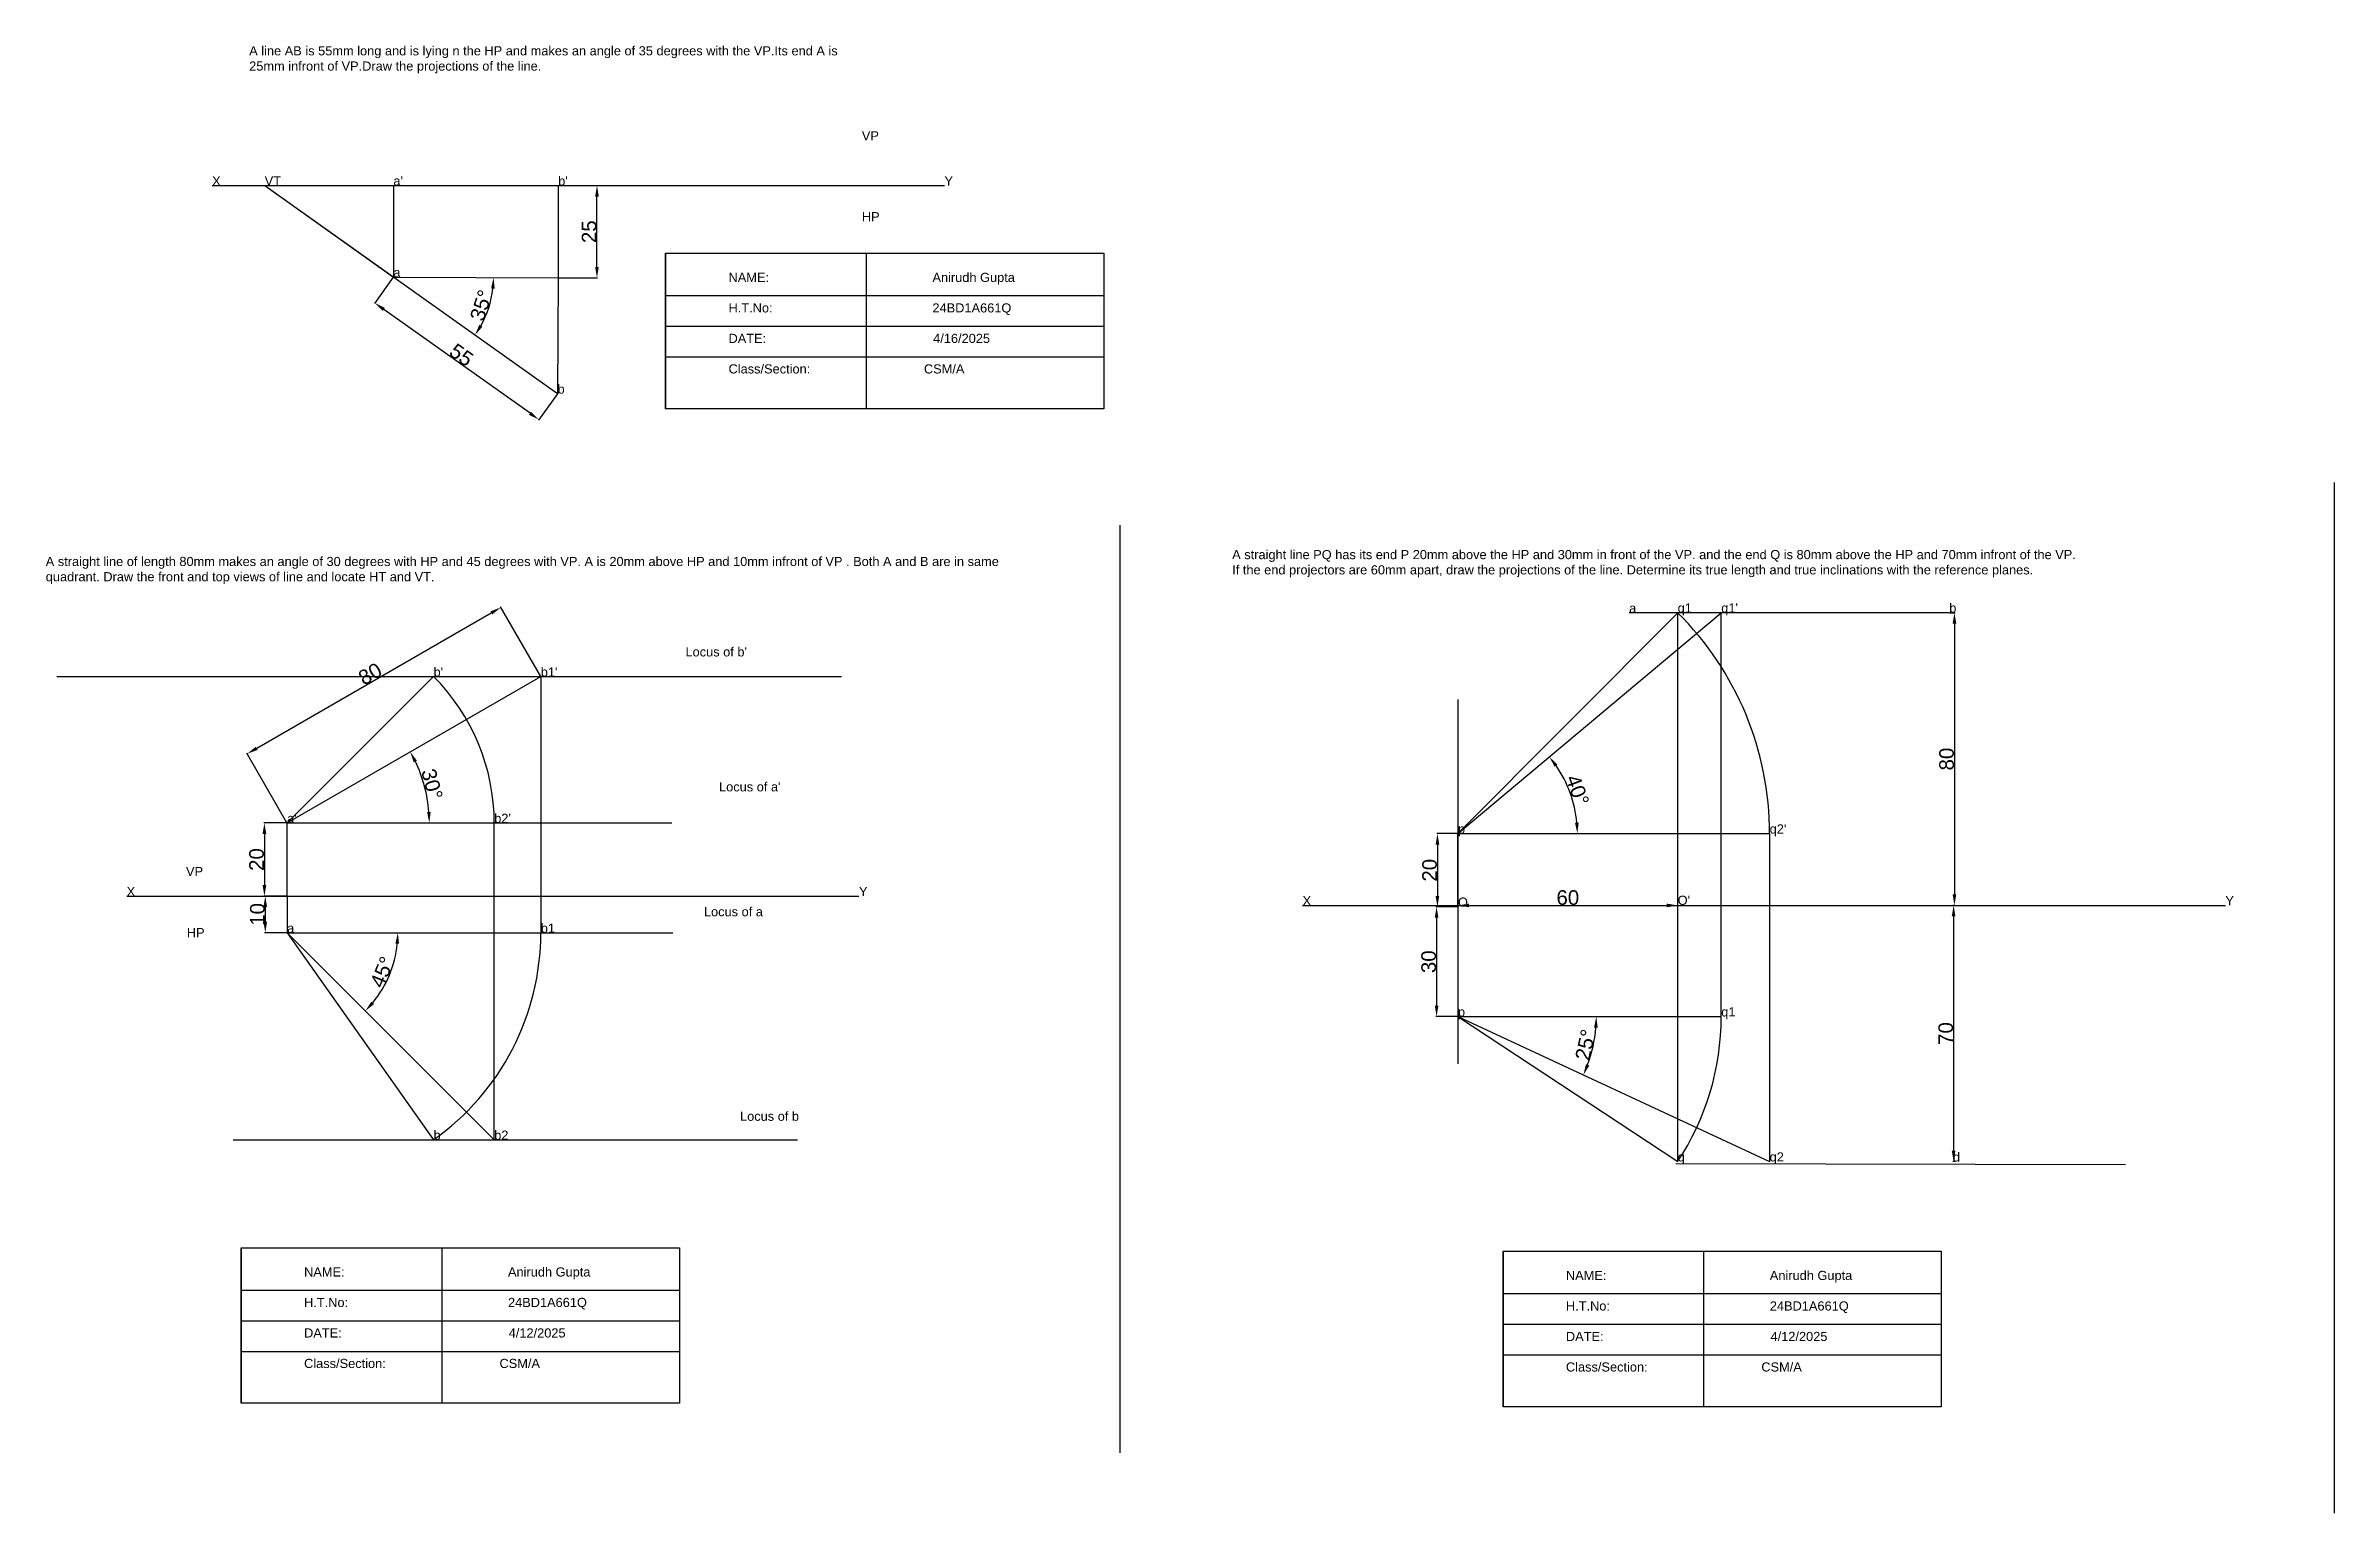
# Model space of a CAD drawing. Header units: millimetres. Extents: x 79 to 8014, y -55 to 1185.
# Drawn here: x 4328 to 4953, y 96 to 497 of the extents above; entities that cross this region are included whole.
import ezdxf

# ---------------------------------------------------------------- set-up
doc = ezdxf.new("R2010")
doc.units = ezdxf.units.MM
doc.header["$MEASUREMENT"] = 0
doc.header["$PDMODE"] = 1
doc.styles.get("Standard").update_dxf_attribs({"font": 'arial.ttf'})
doc.dimstyles.get("Standard").update_dxf_attribs({"dimtxt": 4, "dimasz": 3, "dimexe": 0.18, "dimexo": 0.0625, "dimgap": 0.09, "dimtad": 1, "dimdec": 0, "dimzin": 0, "dimdsep": 46, "dimtxsty": 'Standard', "dimcen": 0.09, "dimclrd": 6, "dimclre": 4, "dimadec": 0, "dimazin": 0, "dimtfac": 1, "dimtdec": 0, "dimtofl": 0, "dimtmove": 0, "dimatfit": 3, "dimfxl": 1, "dimtolj": 1, "dimtzin": 0, "dimarcsym": 1})

msp = doc.modelspace()

# ---------------------------------------------------------------- texts
for s, p in [('VP', (4551.37, 470.68)), ('X', (4373.93, 458.34)), ('VT', (4388.28, 458.34)), ("a'", (4423.43, 458.34)), ("b'", (4468.43, 458.34)), ('Y', (4573.93, 458.34)), ('HP', (4551.37, 448.58)), ('a', (4423.43, 433.34)), ('b', (4468.25, 401.47)), ('q1', (4774.17, 341.65)), ("q1'", (4786.07, 341.65)), ('b', (4848.35, 341.65)), ('a', (4760.92, 341.61)), ("Locus of b'", (4503.2, 329.66)), ("b'", (4434.41, 324.16)), ("b1'", (4463.69, 324.16)), ("Locus of a'", (4512.37, 292.78)), ("a'", (4394.41, 284.16)), ("b2'", (4450.97, 284.16)), ("p'", (4714.17, 281.27)), ("q2'", (4799.29, 281.27)), ('VP', (4366.79, 269.65)), ('X', (4350.59, 264.16)), ('Y', (4550.59, 264.16)), ('X', (4671.74, 261.65)), ('O', (4714.17, 261.27)), ("O'", (4774.17, 261.77)), ('Y', (4923.75, 261.65)), ('b1', (4463.69, 254.16)), ('Locus of a', (4508.24, 258.65)), ('HP', (4367.02, 252.93)), ('a', (4394.41, 254.16)), ('p', (4714.17, 231.27)), ('q1', (4786.07, 231.27)), ('b', (4434.41, 197.59)), ('b2', (4450.97, 197.59)), ('Locus of b', (4518.1, 202.76)), ('q2', (4799.29, 191.65)), ('d', (4849.35, 191.61)), ('q', (4774.17, 191.65))]:
    msp.add_text(s, height=2.5).set_placement(p)
at = {"char_height": 2.5, "attachment_point": 1}
for s, width, insert in [('A line AB is 55mm long and is lying n the HP and makes an angle of 35 degrees with the VP.Its end A is 25mm infront of VP.Draw the projections of the line.', 163.9367, (4384.05, 496.41)), ('NAME:                                              Anirudh Gupta\\P\\PH.T.No:                                             24BD1A661Q\\P\\PDATE:                                               4/16/2025\\P\\PClass/Section:                                CSM/A', 150.3939, (4514.96, 434.49)), ('A straight line of length 80mm makes an angle of 30 degrees with HP and 45 degrees with VP. A is 20mm above HP and 10mm infront of VP . Both A and B are in same quadrant. Draw the front and top views of line and locate HT and VT.', 259.8589, (4328.49, 356.86)), ('A straight line PQ has its end P 20mm above the HP and 30mm in front of the VP. and the end Q is 80mm above the HP and 70mm infront of the VP.\\PIf the end projectors are 60mm apart, draw the projections of the line. Determine its true length and true inclinations with the reference planes.', 270.3821, (4652.51, 358.74)), ('NAME:                                              Anirudh Gupta\\P\\PH.T.No:                                             24BD1A661Q\\P\\PDATE:                                               4/12/2025\\P\\PClass/Section:                                CSM/A', 150.3939, (4399.04, 162.71)), ('NAME:                                              Anirudh Gupta\\P\\PH.T.No:                                             24BD1A661Q\\P\\PDATE:                                               4/12/2025\\P\\PClass/Section:                                CSM/A', 150.3939, (4743.65, 161.75))]:
    msp.add_mtext_dynamic_manual_height_columns(s, width=width, gutter_width=12.5, heights=[0], dxfattribs=dict(at, insert=insert))

# ---------------------------------------------------------------- blocks, each defined once
blk = doc.blocks.new('*D55')
at = {"color": 6, "lineweight": -2, "transparency": 16777216}
blk.add_arc((4394.41, 284.16), 38.84, 4.42718, 25.57282, dxfattribs=at)
at = {"color": 6, "transparency": 16777216}
for points in [[(4428.99, 300.69), (4429.88, 301.16), (4428.04, 303.58)], [(4433.62, 287.18), (4432.63, 287.14), (4433.24, 284.16)]]:
    blk.add_solid(points, dxfattribs=at)
at = {"layer": 'Defpoints', "color": 0, "transparency": 16777216}
for p in [(4463.69, 324.16), (4432.65, 290.9), (4394.41, 284.16), (4394.41, 284.16), (4499.52, 284.16)]:
    blk.add_point(p, dxfattribs=at)
at = {"color": 0, "transparency": 16777216, "insert": (4433.98, 294.76), "char_height": 4, "attachment_point": 5, "rotation": 285}
blk.add_mtext('\\A1;30°', dxfattribs=at)
blk = doc.blocks.new('*D56')
at = {"color": 6, "lineweight": -2, "transparency": 16777216}
blk.add_arc((4394.41, 254.16), 30.23, 320.68863, 354.31137, dxfattribs=at)
at = {"color": 6, "transparency": 16777216}
for points in [[(4423.99, 251.19), (4424.98, 251.14), (4424.63, 254.16)], [(4418.16, 234.67), (4417.42, 235.35), (4415.78, 232.79)]]:
    blk.add_solid(points, dxfattribs=at)
at = {"layer": 'Defpoints', "color": 0, "transparency": 16777216}
for p in [(4394.41, 254.16), (4394.41, 254.16), (4499.75, 254.16), (4420.58, 239.05), (4450.97, 197.59)]:
    blk.add_point(p, dxfattribs=at)
at = {"color": 0, "transparency": 16777216, "insert": (4420.37, 243.41), "char_height": 4, "attachment_point": 5, "rotation": 67.5}
blk.add_mtext('\\A1;45°', dxfattribs=at)
blk = doc.blocks.new('*D40')
at = {"color": 6, "lineweight": -2, "transparency": 16777216}
blk.add_line((4386.1, 304.55), (4450.18, 341.55), dxfattribs=at)
at = {"color": 4, "lineweight": -2, "transparency": 16777216}
for p, q in [((4463.66, 324.22), (4452.69, 343.21)), ((4394.37, 284.22), (4383.41, 303.21))]:
    blk.add_line(p, q, dxfattribs=at)
at = {"color": 6, "transparency": 16777216}
for points in [[(4449.93, 341.98), (4450.43, 341.12), (4452.78, 343.05)], [(4385.85, 304.98), (4386.35, 304.12), (4383.5, 303.05)]]:
    blk.add_solid(points, dxfattribs=at)
at = {"layer": 'Defpoints', "color": 0, "transparency": 16777216}
for p in [(4452.78, 343.05), (4463.69, 324.16), (4394.41, 284.16)]:
    blk.add_point(p, dxfattribs=at)
at = {"color": 0, "transparency": 16777216, "insert": (4417.07, 324.9), "char_height": 4, "attachment_point": 5, "rotation": 30}
blk.add_mtext('\\A1;80', dxfattribs=at)
blk = doc.blocks.new('*D57')
at = {"color": 4, "lineweight": -2, "transparency": 16777216}
for p, q in [((4394.34, 284.16), (4388.03, 284.16)), ((4394.34, 264.16), (4388.03, 264.16))]:
    blk.add_line(p, q, dxfattribs=at)
at = {"color": 6, "lineweight": -2, "transparency": 16777216}
blk.add_line((4388.21, 281.16), (4388.21, 267.16), dxfattribs=at)
at = {"color": 6, "transparency": 16777216}
for points in [[(4387.71, 281.16), (4388.71, 281.16), (4388.21, 284.16)], [(4387.71, 267.16), (4388.71, 267.16), (4388.21, 264.16)]]:
    blk.add_solid(points, dxfattribs=at)
at = {"layer": 'Defpoints', "color": 0, "transparency": 16777216}
for p in [(4394.41, 284.16), (4388.21, 264.16), (4394.41, 264.16)]:
    blk.add_point(p, dxfattribs=at)
at = {"color": 0, "transparency": 16777216, "insert": (4386.08, 274.16), "char_height": 4, "attachment_point": 5, "rotation": 90}
blk.add_mtext('\\A1;20', dxfattribs=at)
blk = doc.blocks.new('*D58')
at = {"color": 4, "lineweight": -2, "transparency": 16777216}
for p, q in [((4394.34, 264.16), (4388.26, 264.16)), ((4394.34, 254.16), (4388.26, 254.16))]:
    blk.add_line(p, q, dxfattribs=at)
at = {"color": 6, "lineweight": -2, "transparency": 16777216}
blk.add_line((4388.44, 261.16), (4388.44, 257.16), dxfattribs=at)
at = {"color": 6, "transparency": 16777216}
for points in [[(4387.94, 261.16), (4388.94, 261.16), (4388.44, 264.16)], [(4387.94, 257.16), (4388.94, 257.16), (4388.44, 254.16)]]:
    blk.add_solid(points, dxfattribs=at)
at = {"layer": 'Defpoints', "color": 0, "transparency": 16777216}
for p in [(4394.41, 264.16), (4388.44, 254.16), (4394.41, 254.16)]:
    blk.add_point(p, dxfattribs=at)
at = {"color": 0, "transparency": 16777216, "insert": (4386.31, 259.16), "char_height": 4, "attachment_point": 5, "rotation": 90}
blk.add_mtext('\\A1;10', dxfattribs=at)
blk = doc.blocks.new('*D83')
at = {"color": 6, "lineweight": -2, "transparency": 16777216}
blk.add_arc((4423.43, 433.34), 27.35, 330.87189, 353.39206, dxfattribs=at)
at = {"color": 6, "transparency": 16777216}
for points in [[(4450.1, 430.22), (4451.1, 430.16), (4450.78, 433.19)], [(4447.74, 419.76), (4446.9, 420.3), (4445.72, 417.49)]]:
    blk.add_solid(points, dxfattribs=at)
at = {"layer": 'Defpoints', "color": 0, "transparency": 16777216}
for p in [(4388.28, 458.34), (4423.43, 433.34), (4468.43, 433.09), (4448.47, 422.34), (4468.25, 401.47)]:
    blk.add_point(p, dxfattribs=at)
at = {"color": 0, "transparency": 16777216, "insert": (4447.43, 425.6), "char_height": 4, "attachment_point": 5, "rotation": 72.13198}
blk.add_mtext('\\A1;35°', dxfattribs=at)
blk = doc.blocks.new('*D82')
at = {"color": 4, "lineweight": -2, "transparency": 16777216}
for p, q in [((4423.4, 433.29), (4418.27, 426.08)), ((4468.22, 401.42), (4463.1, 394.21))]:
    blk.add_line(p, q, dxfattribs=at)
at = {"color": 6, "lineweight": -2, "transparency": 16777216}
blk.add_line((4460.75, 396.1), (4420.82, 424.49), dxfattribs=at)
at = {"color": 6, "transparency": 16777216}
for points in [[(4421.11, 424.9), (4420.53, 424.09), (4418.38, 426.23)], [(4461.04, 396.5), (4460.46, 395.69), (4463.2, 394.36)]]:
    blk.add_solid(points, dxfattribs=at)
at = {"layer": 'Defpoints', "color": 0, "transparency": 16777216}
for p in [(4423.43, 433.34), (4418.38, 426.23), (4468.25, 401.47)]:
    blk.add_point(p, dxfattribs=at)
at = {"color": 0, "transparency": 16777216, "insert": (4442.02, 412.03), "char_height": 4, "attachment_point": 5, "rotation": 324.58294}
blk.add_mtext('\\A1;55', dxfattribs=at)
blk = doc.blocks.new('*D84')
at = {"color": 4, "lineweight": -2, "transparency": 16777216}
for p, q in [((4468.49, 458.34), (4479.21, 458.34)), ((4468.49, 433.09), (4479.21, 433.09))]:
    blk.add_line(p, q, dxfattribs=at)
at = {"color": 6, "lineweight": -2, "transparency": 16777216}
blk.add_line((4479.03, 436.09), (4479.03, 455.34), dxfattribs=at)
at = {"color": 6, "transparency": 16777216}
for points in [[(4478.53, 455.34), (4479.53, 455.34), (4479.03, 458.34)], [(4478.53, 436.09), (4479.53, 436.09), (4479.03, 433.09)]]:
    blk.add_solid(points, dxfattribs=at)
at = {"layer": 'Defpoints', "color": 0, "transparency": 16777216}
for p in [(4468.43, 458.34), (4479.03, 458.34), (4468.43, 433.09)]:
    blk.add_point(p, dxfattribs=at)
at = {"color": 0, "transparency": 16777216, "insert": (4476.9, 445.72), "char_height": 4, "attachment_point": 5, "rotation": 90}
blk.add_mtext('\\A1;25', dxfattribs=at)
blk = doc.blocks.new('*D45')
at = {"color": 4, "lineweight": -2, "transparency": 16777216}
for p, q in [((4714.17, 261.67), (4714.17, 261.79)), ((4774.17, 261.67), (4774.17, 261.79))]:
    blk.add_line(p, q, dxfattribs=at)
at = {"color": 6, "lineweight": -2, "transparency": 16777216}
blk.add_line((4717.17, 261.61), (4771.17, 261.61), dxfattribs=at)
at = {"color": 6, "transparency": 16777216}
for points in [[(4717.17, 262.11), (4717.17, 261.11), (4714.17, 261.61)], [(4771.17, 262.11), (4771.17, 261.11), (4774.17, 261.61)]]:
    blk.add_solid(points, dxfattribs=at)
at = {"layer": 'Defpoints', "color": 0, "transparency": 16777216}
for p in [(4714.17, 261.61), (4774.17, 261.61), (4774.17, 261.61)]:
    blk.add_point(p, dxfattribs=at)
at = {"color": 0, "transparency": 16777216, "insert": (4744.17, 263.74), "char_height": 4, "attachment_point": 5}
blk.add_mtext('\\A1;60', dxfattribs=at)
blk = doc.blocks.new('*D46')
at = {"color": 4, "lineweight": -2, "transparency": 16777216}
for p, q in [((4714.11, 281.23), (4708.38, 281.23)), ((4714.11, 261.23), (4708.38, 261.23))]:
    blk.add_line(p, q, dxfattribs=at)
at = {"color": 6, "lineweight": -2, "transparency": 16777216}
blk.add_line((4708.56, 278.23), (4708.56, 264.23), dxfattribs=at)
at = {"color": 6, "transparency": 16777216}
for points in [[(4708.06, 278.23), (4709.06, 278.23), (4708.56, 281.23)], [(4708.06, 264.23), (4709.06, 264.23), (4708.56, 261.23)]]:
    blk.add_solid(points, dxfattribs=at)
at = {"layer": 'Defpoints', "color": 0, "transparency": 16777216}
for p in [(4714.17, 281.23), (4708.56, 261.23), (4714.17, 261.23)]:
    blk.add_point(p, dxfattribs=at)
at = {"color": 0, "transparency": 16777216, "insert": (4706.43, 271.23), "char_height": 4, "attachment_point": 5, "rotation": 90}
blk.add_mtext('\\A1;20', dxfattribs=at)
blk = doc.blocks.new('*D47')
at = {"color": 4, "lineweight": -2, "transparency": 16777216}
for p, q in [((4714.11, 261.23), (4708.15, 261.23)), ((4714.11, 231.23), (4708.15, 231.23))]:
    blk.add_line(p, q, dxfattribs=at)
at = {"color": 6, "lineweight": -2, "transparency": 16777216}
blk.add_line((4708.33, 258.23), (4708.33, 234.23), dxfattribs=at)
at = {"color": 6, "transparency": 16777216}
for points in [[(4707.83, 258.23), (4708.83, 258.23), (4708.33, 261.23)], [(4707.83, 234.23), (4708.83, 234.23), (4708.33, 231.23)]]:
    blk.add_solid(points, dxfattribs=at)
at = {"layer": 'Defpoints', "color": 0, "transparency": 16777216}
for p in [(4714.17, 261.23), (4708.33, 231.23), (4714.17, 231.23)]:
    blk.add_point(p, dxfattribs=at)
at = {"color": 0, "transparency": 16777216, "insert": (4706.19, 246.23), "char_height": 4, "attachment_point": 5, "rotation": 90}
blk.add_mtext('\\A1;30', dxfattribs=at)
blk = doc.blocks.new('*D48')
at = {"color": 4, "lineweight": -2, "transparency": 16777216}
for p, q in [((4848.41, 341.61), (4849.94, 341.61)), ((4848.41, 261.61), (4849.94, 261.61))]:
    blk.add_line(p, q, dxfattribs=at)
at = {"color": 6, "lineweight": -2, "transparency": 16777216}
blk.add_line((4849.76, 338.61), (4849.76, 264.61), dxfattribs=at)
at = {"color": 6, "transparency": 16777216}
for points in [[(4849.26, 338.61), (4850.26, 338.61), (4849.76, 341.61)], [(4849.26, 264.61), (4850.26, 264.61), (4849.76, 261.61)]]:
    blk.add_solid(points, dxfattribs=at)
at = {"layer": 'Defpoints', "color": 0, "transparency": 16777216}
for p in [(4848.35, 341.61), (4848.35, 261.61), (4849.76, 261.61)]:
    blk.add_point(p, dxfattribs=at)
at = {"color": 0, "transparency": 16777216, "insert": (4847.63, 301.61), "char_height": 4, "attachment_point": 5, "rotation": 90}
blk.add_mtext('\\A1;80', dxfattribs=at)
blk = doc.blocks.new('*D38')
at = {"color": 4, "lineweight": -2, "transparency": 16777216}
for p, q in [((4849.88, 261.61), (4849.35, 261.61)), ((4849.88, 191.61), (4849.35, 191.61))]:
    blk.add_line(p, q, dxfattribs=at)
at = {"color": 6, "lineweight": -2, "transparency": 16777216}
blk.add_line((4849.53, 258.61), (4849.53, 194.61), dxfattribs=at)
at = {"color": 6, "transparency": 16777216}
for points in [[(4849.03, 258.61), (4850.03, 258.61), (4849.53, 261.61)], [(4849.03, 194.61), (4850.03, 194.61), (4849.53, 191.61)]]:
    blk.add_solid(points, dxfattribs=at)
at = {"layer": 'Defpoints', "color": 0, "transparency": 16777216}
for p in [(4849.94, 261.61), (4849.53, 191.61), (4849.94, 191.61)]:
    blk.add_point(p, dxfattribs=at)
at = {"color": 0, "transparency": 16777216, "insert": (4847.4, 226.61), "char_height": 4, "attachment_point": 5, "rotation": 90}
blk.add_mtext('\\A1;70', dxfattribs=at)
blk = doc.blocks.new('*D49')
at = {"color": 6, "lineweight": -2, "transparency": 16777216}
blk.add_arc((4714.17, 281.23), 32.61, 5.27322, 34.74935, dxfattribs=at)
at = {"color": 6, "transparency": 16777216}
for points in [[(4740.56, 299.51), (4741.36, 300.12), (4739.14, 302.2)], [(4747.14, 284.25), (4746.14, 284.2), (4746.78, 281.23)]]:
    blk.add_solid(points, dxfattribs=at)
at = {"layer": 'Defpoints', "color": 0, "transparency": 16777216}
for p in [(4786.07, 341.61), (4745.9, 288.75), (4714.17, 281.23), (4714.17, 281.23), (4799.29, 281.23)]:
    blk.add_point(p, dxfattribs=at)
at = {"color": 0, "transparency": 16777216, "insert": (4746.81, 293.12), "char_height": 4, "attachment_point": 5, "rotation": 290.01129}
blk.add_mtext('\\A1;40°', dxfattribs=at)
blk = doc.blocks.new('*D50')
at = {"color": 6, "lineweight": -2, "transparency": 16777216}
blk.add_arc((4714.17, 231.23), 37.78, 339.59013, 355.44951, dxfattribs=at)
at = {"color": 6, "transparency": 16777216}
for points in [[(4751.33, 228.25), (4752.33, 228.21), (4751.95, 231.23)], [(4750.04, 217.86), (4749.12, 218.24), (4748.42, 215.28)]]:
    blk.add_solid(points, dxfattribs=at)
at = {"layer": 'Defpoints', "color": 0, "transparency": 16777216}
for p in [(4714.17, 231.23), (4714.17, 231.23), (4786.07, 231.23), (4750.37, 220.41), (4799.29, 191.61)]:
    blk.add_point(p, dxfattribs=at)
at = {"color": 0, "transparency": 16777216, "insert": (4748.98, 223.52), "char_height": 4, "attachment_point": 5, "rotation": 77.51982}
blk.add_mtext('\\A1;25°', dxfattribs=at)

# ---------------------------------------------------------------- dimensions: what is measured, and where the dimension line sits
for base, line1, line2, picture, middle in [((4448.47, 422.34), ((4423.43, 433.34), (4468.43, 433.09)), ((4388.28, 458.34), (4468.25, 401.47)), '*D83', (4447.43, 425.6)), ((4745.9, 288.75), ((4714.17, 281.23), (4786.07, 341.61)), ((4714.17, 281.23), (4799.29, 281.23)), '*D49', (4746.81, 293.12)), ((4432.65, 290.9), ((4394.41, 284.16), (4463.69, 324.16)), ((4394.41, 284.16), (4499.52, 284.16)), '*D55', (4433.98, 294.76)), ((4420.58, 239.05), ((4394.41, 254.16), (4499.75, 254.16)), ((4394.41, 254.16), (4450.97, 197.59)), '*D56', (4420.37, 243.41)), ((4750.37, 220.41), ((4714.17, 231.23), (4786.07, 231.23)), ((4714.17, 231.23), (4799.29, 191.61)), '*D50', (4748.98, 223.52))]:
    dim = msp.add_angular_dim_2l(base=base, line1=line1, line2=line2, dimstyle='Standard')
    dim.commit()
    dim.dimension.update_dxf_attribs({"geometry": picture, "text_midpoint": middle})
dim = msp.add_linear_dim(base=(4479.03, 458.34), p1=(4468.43, 433.09), p2=(4468.43, 458.34), angle=90, text='25', dimstyle='Standard')
dim.commit()
dim.dimension.update_dxf_attribs({"geometry": '*D84', "text_midpoint": (4476.9, 445.72)})
for p1, p2, distance, picture, middle in [((4468.25, 401.47), (4423.43, 433.34), 8.72, '*D82', (4442.02, 412.03)), ((4394.41, 284.16), (4463.69, 324.16), 21.81, '*D40', (4417.07, 324.9))]:
    dim = msp.add_aligned_dim(p1=p1, p2=p2, distance=distance, dimstyle='Standard')
    dim.commit()
    dim.dimension.update_dxf_attribs({"geometry": picture, "text_midpoint": middle})
for base, p1, p2, picture, middle in [((4849.76, 261.61), (4848.35, 341.61), (4848.35, 261.61), '*D48', (4847.63, 301.61)), ((4388.21, 264.16), (4394.41, 284.16), (4394.41, 264.16), '*D57', (4386.08, 274.16)), ((4708.56, 261.23), (4714.17, 281.23), (4714.17, 261.23), '*D46', (4706.43, 271.23)), ((4388.44, 254.16), (4394.41, 264.16), (4394.41, 254.16), '*D58', (4386.31, 259.16)), ((4708.33, 231.23), (4714.17, 261.23), (4714.17, 231.23), '*D47', (4706.19, 246.23)), ((4849.53, 191.61), (4849.94, 261.61), (4849.94, 191.61), '*D38', (4847.4, 226.61))]:
    dim = msp.add_linear_dim(base=base, p1=p1, p2=p2, angle=90, dimstyle='Standard')
    dim.commit()
    dim.dimension.update_dxf_attribs({"geometry": picture, "text_midpoint": middle})
dim = msp.add_linear_dim(base=(4774.17, 261.61), p1=(4714.17, 261.61), p2=(4774.17, 261.61), dimstyle='Standard')
dim.commit()
dim.dimension.update_dxf_attribs({"geometry": '*D45', "text_midpoint": (4744.17, 263.74)})

# ---------------------------------------------------------------- linework, layer by layer
for p, q in [((4373.93, 458.34), (4573.93, 458.34)), ((4388.28, 458.34), (4468.25, 401.47)), ((4388.28, 458.34), (4423.43, 433.34)), ((4423.43, 458.34), (4423.43, 433.34)), ((4468.43, 458.34), (4468.43, 433.34)), ((4497.77, 439.86), (4617.44, 439.86)), ((4497.77, 439.86), (4497.77, 397.35)), ((4552.55, 439.86), (4552.55, 397.35)), ((4423.43, 433.34), (4468.43, 433.09)), ((4468.43, 433.34), (4468.25, 401.47)), ((4497.77, 428.27), (4617.44, 428.27)), ((4497.77, 419.89), (4617.44, 419.89)), ((4497.77, 411.52), (4617.44, 411.52)), ((4953.48, 377.15), (4953.48, 95.51)), ((4621.84, 365.56), (4621.84, 112)), ((4714.17, 281.23), (4786.07, 341.61)), ((4848.35, 341.61), (4760.92, 341.61)), ((4774.17, 191.61), (4774.17, 341.61)), ((4786.07, 231.23), (4786.07, 341.61)), ((4331.52, 324.16), (4545.84, 324.16)), ((4394.41, 284.16), (4463.69, 324.16)), ((4463.69, 324.16), (4463.69, 254.16)), ((4714.17, 317.86), (4714.17, 218.36)), ((4394.41, 264.16), (4394.41, 284.16)), ((4394.41, 284.16), (4499.52, 284.16)), ((4394.41, 284.16), (4394.41, 284.16)), ((4450.97, 197.59), (4450.97, 284.16)), ((4714.17, 261.23), (4714.17, 281.23)), ((4714.17, 281.23), (4799.29, 281.23)), ((4799.29, 281.23), (4799.29, 191.61)), ((4350.59, 264.16), (4550.59, 264.16)), ((4394.41, 264.16), (4394.41, 254.16)), ((4671.74, 261.61), (4923.75, 261.61)), ((4714.17, 261.61), (4774.17, 261.61)), ((4714.17, 261.23), (4714.17, 231.23)), ((4394.41, 254.16), (4499.75, 254.16)), ((4394.41, 254.16), (4450.97, 197.59)), ((4714.17, 231.23), (4786.07, 231.23)), ((4714.17, 231.23), (4799.29, 191.61)), ((4379.65, 197.59), (4533.81, 197.59)), ((4896.43, 190.7), (4773.66, 190.97)), ((4381.86, 168.07), (4501.53, 168.07)), ((4381.86, 168.07), (4381.86, 125.57)), ((4436.64, 168.07), (4436.64, 125.57)), ((4726.47, 167.12), (4846.14, 167.12)), ((4726.47, 167.12), (4726.47, 124.62)), ((4781.25, 167.12), (4781.25, 124.62)), ((4381.86, 156.48), (4501.53, 156.48)), ((4726.47, 155.53), (4846.14, 155.53)), ((4381.86, 148.11), (4501.53, 148.11)), ((4726.47, 147.16), (4846.14, 147.16)), ((4381.86, 139.74), (4501.53, 139.74)), ((4726.47, 138.78), (4846.14, 138.78))]:
    msp.add_line(p, q)
at = {"color": 32, "true_color": 0xcd6928}
for p, q in [((4423.43, 458.34), (4468.43, 458.34)), ((4714.17, 281.23), (4774.17, 341.61)), ((4394.41, 284.16), (4434.41, 324.16)), ((4394.41, 254.16), (4434.41, 197.59)), ((4714.17, 231.23), (4774.17, 191.61))]:
    msp.add_line(p, q, dxfattribs=at)
for points in [[(4497.77, 439.86), (4617.44, 439.86), (4617.44, 397.35), (4497.77, 397.35)], [(4381.86, 168.07), (4501.53, 168.07), (4501.53, 125.57), (4381.86, 125.57)], [(4726.47, 167.12), (4846.14, 167.12), (4846.14, 124.62), (4726.47, 124.62)]]:
    msp.add_lwpolyline(points, close=True)
for centre, radius, start, end in [((4714.17, 281.23), 85.12, 0, 45.18086), ((4394.41, 284.16), 56.57, 0, 45), ((4394.41, 254.16), 69.28, 305.26439, 0), ((4714.17, 231.23), 71.9, 326.56237, 0)]:
    msp.add_arc(centre, radius, start, end)

msp.set_redraw_order([(e.dxf.handle, doc.entitydb.next_handle()) for e in msp.query("TEXT MTEXT ATTDEF DIMENSION ARC_DIMENSION")])  # texts and dimensions are drawn at this point

doc.saveas('drawing.dxf')
